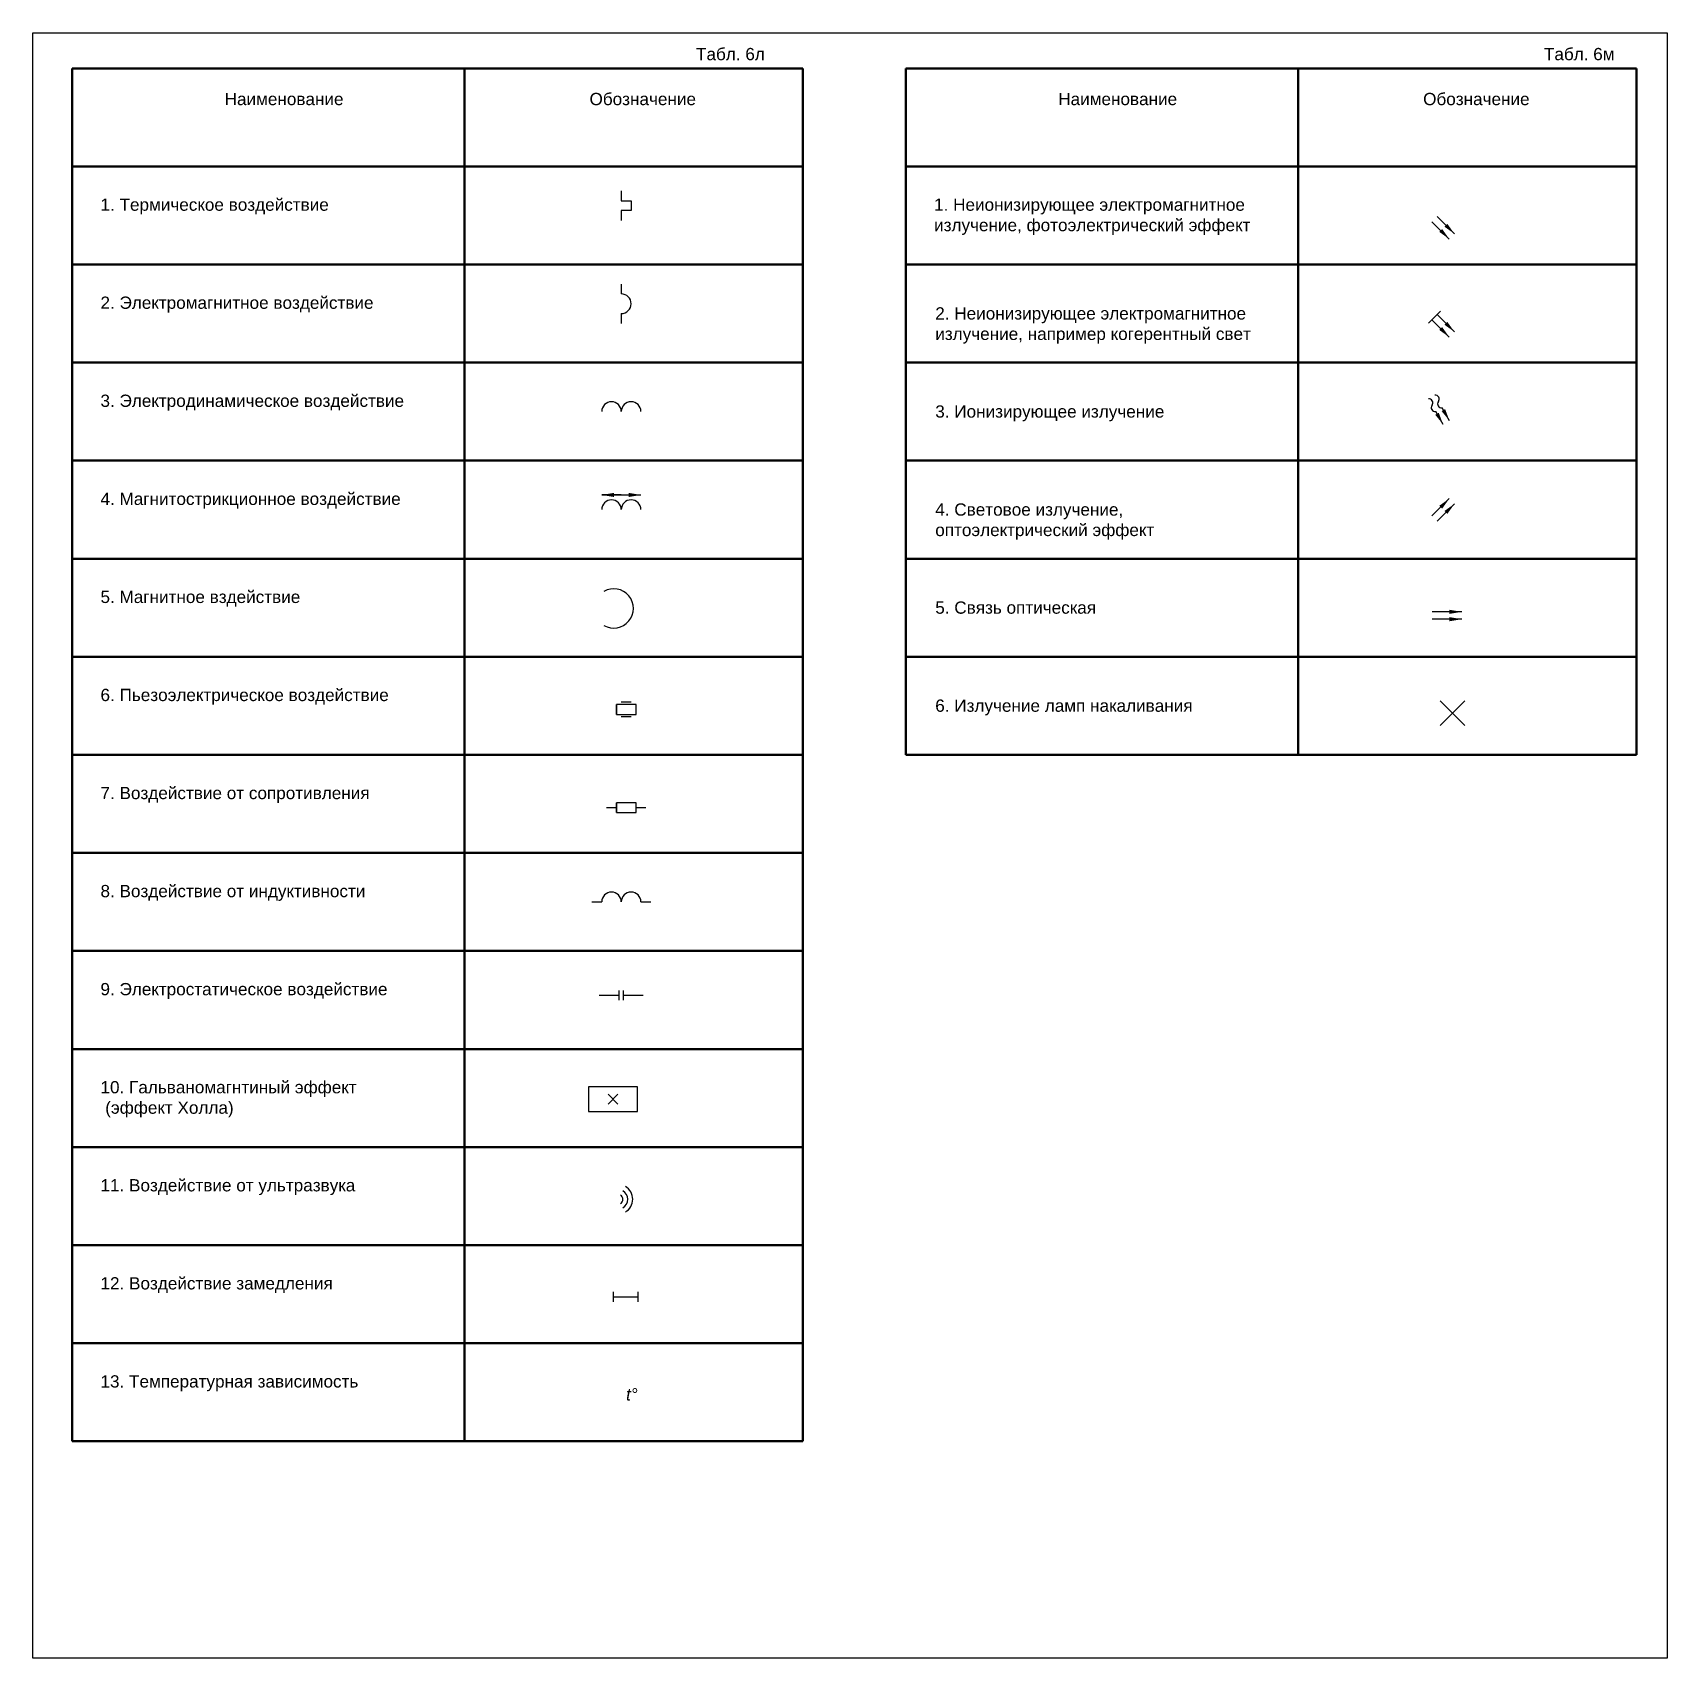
# Model space of a CAD drawing. Header units: millimetres. Extents: x 3094 to 4616, y 1396 to 2312.
# Drawn here: x 3941 to 4274.3, y 1980.7 to 2312.3 of the extents above; entities that cross this region are included whole.
import ezdxf

# ---------------------------------------------------------------- set-up
doc = ezdxf.new("R2010")
doc.units = ezdxf.units.MM
doc.layers.add('Рамка1', color=10, linetype='Continuous')
doc.layers.add('Слой1', color=3, linetype='Continuous', lineweight=50)
doc.styles.get("Standard").update_dxf_attribs({"font": 'arial.ttf'})

msp = doc.modelspace()

# ---------------------------------------------------------------- texts
at = {"insert": (4061.977416, 2035.819146), "char_height": 2.5, "attachment_point": 1}
msp.add_mtext_dynamic_manual_height_columns('{\\fArial|b0|i1|c204|p34;t%%D}', width=2.5, gutter_width=12.5, heights=[-2.530696], dxfattribs=at)
at = {"layer": 'Слой1', "char_height": 2.5, "attachment_point": 1}
for s, width, heights, insert in [('                   Табл. 6л', 61.788244, [-2.602319], (4057.807297, 2309.169102)), ('                      Табл. 6м', 61.788244, [-2.602319], (4227.807297, 2309.169102)), ('Обозначение', 2.5, [-2.602319], (4054.518535, 2300)), ('Обозначение', 2.5, [-2.602319], (4224.518535, 2300)), ('Наименование', 2.5, [-2.540928], (3980.107381, 2300)), ('Наименование', 2.5, [-2.540928], (4150.107381, 2300)), ('1. Термическое воздействие', 71.136881, [14.154771], (3954.789346, 2278.460353)), ('1. Неионизирующее электромагнитное излучение, фотоэлектрический эффект', 71.136881, [14.154771], (4124.789346, 2278.460353)), ('2. Электромагнитное воздействие', 71.136881, [14.154771], (3954.789346, 2258.460353)), ('3. Электродинамическое воздействие', 71.136881, [14.154771], (3954.789346, 2238.460353)), ('4. Магнитострикционное воздействие', 71.136881, [14.154771], (3954.789346, 2218.460353)), ('5. Магнитное вздействие', 71.136881, [14.154771], (3954.789346, 2198.460353)), ('6. Пьезоэлектрическое воздействие', 71.136881, [14.154771], (3954.789346, 2178.460353)), ('7. Воздействие от сопротивления', 71.136881, [14.154771], (3954.789346, 2158.460353)), ('8. Воздействие от индуктивности', 71.136881, [14.154771], (3954.789346, 2138.460353)), ('9. Электростатическое воздействие', 71.136881, [14.154771], (3954.789346, 2118.460353)), ('10. Гальваномагнтиный эффект\\P (эффект Холла)', 71.136881, [14.154771], (3954.789346, 2098.460353)), ('11. Воздействие от ультразвука', 71.136881, [14.154771], (3954.789346, 2078.460353)), ('12. Воздействие замедления', 71.136881, [14.154771], (3954.789346, 2058.460353)), ('13. Температурная зависимость', 71.136881, [14.154771], (3954.789346, 2038.460353))]:
    msp.add_mtext_dynamic_manual_height_columns(s, width=width, gutter_width=12.5, heights=heights, dxfattribs=dict(at, insert=insert))
for s, insert, width in [('2. Неионизирующее электромагнитное излучение, например когерентный свет', (4125.02468, 2256.277626), 68.331253), ('3. Ионизирующее излучение', (4125.02468, 2236.277626), 47.581259), ('4. Световое излучение, оптоэлектрический эффект', (4125.02468, 2216.277626), 47.581259), ('5. Связь оптическая', (4125.02468, 2196.277626), 47.581259), ('6. Излучение ламп накаливания', (4125.02468, 2176.277626), 58.014218)]:
    msp.add_mtext(s, dxfattribs=dict(at, insert=insert, width=width))

# ---------------------------------------------------------------- hatches: boundary and pattern name
h = msp.add_hatch()
h.set_pattern_fill('ANGLE', color=256)
h.set_pattern_definition([(0, (339.7164, 0.193), (0, 6.985), [5.08, -1.905]), (90, (339.7164, 0.193), (-6.985, 4e-16), [5.08, -1.905])])
h.paths.add_polyline_path([(4232.849227, 2233.767518, 1), (4233.349227, 2233.767518, 1)])
h = msp.add_hatch()
h.set_pattern_fill('ANGLE', color=256)
h.set_pattern_definition([(0, (340, 0), (0, 6.985), [5.08, -1.905]), (90, (340, 0), (-6.985, 4e-16), [5.08, -1.905])])
h.paths.add_polyline_path([(4232.099227, 2213.767518, 1), (4232.599227, 2213.767518, 1)])
h = msp.add_hatch()
h.set_pattern_fill('ANGLE', color=256)
h.set_pattern_definition([(0, (339.7164, -19.807), (0, 6.985), [5.08, -1.905]), (90, (339.7164, -19.807), (-6.985, 4e-16), [5.08, -1.905])])
h.paths.add_polyline_path([(4232.849227, 2213.767518, 1), (4233.349227, 2213.767518, 1)])

# ---------------------------------------------------------------- linework, layer by layer
for p, q in [((4061, 2280), (4061, 2278)), ((4061, 2278), (4063, 2278)), ((4063, 2278), (4063, 2276)), ((4063, 2276), (4061, 2276)), ((4061, 2276), (4061, 2274)), ((4229.861473, 2270.184465), (4226.325939, 2273.719998)), ((4230.922133, 2271.245125), (4227.3866, 2274.780659)), ((4061, 2261), (4061, 2259)), ((4061, 2255), (4061, 2253)), ((4225.618833, 2253.012892), (4228.093706, 2255.487765)), ((4229.861473, 2250.184465), (4226.325939, 2253.719998)), ((4230.922133, 2251.245125), (4227.3866, 2254.780659)), ((4228.587127, 2232.39918), (4227.087127, 2234.997256)), ((4229.886165, 2233.14918), (4228.386165, 2235.747256)), ((4061, 2218), (4057, 2218)), ((4057, 2218), (4065, 2218)), ((4229.861473, 2217.255532), (4226.325939, 2213.719998)), ((4230.922133, 2216.194872), (4227.3866, 2212.659338)), ((4229.3866, 2194.159338), (4226.3866, 2194.159338)), ((4232.3866, 2194.159338), (4229.3866, 2194.159338)), ((4232.3866, 2192.659338), (4226.3866, 2192.659338)), ((4060, 2173.233935), (4060, 2175.233935)), ((4062, 2175.733935), (4061, 2175.733935)), ((4063, 2175.733935), (4062, 2175.733935)), ((4233, 2171), (4228, 2176)), ((4233, 2176), (4228, 2171)), ((4062, 2172.733935), (4061, 2172.733935)), ((4063, 2172.733935), (4062, 2172.733935)), ((4058, 2154.233935), (4060, 2154.233935)), ((4060, 2153.233935), (4060, 2155.233935)), ((4064, 2154.233935), (4066, 2154.233935)), ((4055, 2135), (4057, 2135)), ((4065, 2135), (4067, 2135)), ((4060.466325, 2116.96113), (4060.466325, 2114.96113)), ((4061.466325, 2114.96113), (4061.466325, 2116.96113)), ((4056.466325, 2115.96113), (4060.466325, 2115.96113)), ((4061.466325, 2115.96113), (4065.466325, 2115.96113)), ((4058.315732, 2095.769091), (4060.315732, 2093.769091)), ((4058.315732, 2093.769091), (4060.315732, 2095.769091)), ((4059.373657, 2055.456832), (4059.373657, 2054.456832)), ((4059.373657, 2054.456832), (4064.373657, 2054.456832)), ((4059.373657, 2054.456832), (4059.373657, 2053.456832)), ((4064.373657, 2055.456832), (4064.373657, 2054.456832)), ((4064.373657, 2054.456832), (4064.373657, 2053.456832))]:
    msp.add_line(p, q)
for points in [[(4060, 2173.233935), (4064, 2173.233935), (4064, 2175.233935), (4060, 2175.233935)], [(4060, 2153.233935), (4064, 2153.233935), (4064, 2155.233935), (4060, 2155.233935)], [(4054.315732, 2092.269091), (4064.315732, 2092.269091), (4064.315732, 2097.269091), (4054.315732, 2097.269091)]]:
    msp.add_lwpolyline(points, close=True)
for centre, radius, start, end in [((4061, 2257), 2, 270, 90), ((4059, 2235), 2, 0, 180), ((4063, 2235), 2, 0, 180), ((4225.691494, 2236.789563), 0.8125, 322.619865, 97.380135), ((4226.990533, 2237.539563), 0.8125, 322.619865, 97.380135), ((4228.281798, 2236.553025), 0.8125, 142.619865, 277.380135), ((4226.98276, 2235.803025), 0.8125, 142.619865, 277.380135), ((4059, 2215), 2, 0, 180), ((4063, 2215), 2, 0, 180), ((4059.454284, 2194.863789), 4, 240, 120), ((4059, 2135), 2, 0, 180), ((4063, 2135), 2, 0, 180), ((4060.326065, 2074.348931), 3, 300, 60), ((4060.326065, 2074.348931), 1, 300, 60), ((4060.326065, 2074.348931), 2, 300, 60)]:
    msp.add_arc(centre, radius, start, end)
for points in [[(4228.388334, 2272.246859), (4227.799079, 2271.657604), (4229.861473, 2270.184465)], [(4229.448994, 2273.30752), (4228.859739, 2272.718264), (4230.922133, 2271.245125)], [(4228.388334, 2252.246859), (4227.799079, 2251.657604), (4229.861473, 2250.184465)], [(4229.448994, 2253.30752), (4228.859739, 2252.718264), (4230.922133, 2251.245125)], [(4226.976283, 2234.35591), (4227.697971, 2234.772577), (4228.587127, 2232.39918)], [(4228.275322, 2235.10591), (4228.997009, 2235.522577), (4229.886165, 2233.14918)], [(4059.5, 2218.416667), (4059.5, 2217.583333), (4057, 2218)], [(4062.5, 2218.416667), (4062.5, 2217.583333), (4065, 2218)], [(4228.388334, 2215.193138), (4227.799079, 2215.782393), (4229.861473, 2217.255532)], [(4229.448994, 2214.132477), (4228.859739, 2214.721733), (4230.922133, 2216.194872)], [(4229.8866, 2193.742672), (4229.8866, 2194.576005), (4232.3866, 2194.159338)], [(4229.8866, 2192.242672), (4229.8866, 2193.076005), (4232.3866, 2192.659338)]]:
    msp.add_solid(points)
at = {"layer": 'Рамка1'}
msp.add_lwpolyline([(3940.964569, 2312.278403), (4274.314016, 2312.278403), (4274.314016, 1980.731778), (3940.964569, 1980.731778)], close=True, dxfattribs=at)
at = {"layer": 'Слой1'}
for p, q in [((3949.02468, 2305), (4098.049359, 2305)), ((3949.02468, 2025), (3949.02468, 2305)), ((4029.02468, 2305), (4029.02468, 2025)), ((4098.049359, 2305), (4098.049359, 2025)), ((4119.02468, 2305), (4268.049359, 2305)), ((4119.02468, 2165), (4119.02468, 2305)), ((4199.02468, 2305), (4199.02468, 2165)), ((4268.049359, 2305), (4268.049359, 2165)), ((3949.02468, 2285), (4098.049359, 2285)), ((4119.02468, 2285), (4268.049359, 2285)), ((4098.049359, 2265), (3949.02468, 2265)), ((4268.049359, 2265), (4119.02468, 2265)), ((3949.02468, 2245), (4098.049359, 2245)), ((4119.02468, 2245), (4268.049359, 2245)), ((3949.02468, 2225), (4098.049359, 2225)), ((4119.02468, 2225), (4268.049359, 2225)), ((3949.02468, 2205), (4098.049359, 2205)), ((4119.02468, 2205), (4268.049359, 2205)), ((3949.02468, 2185), (4098.049359, 2185)), ((4119.02468, 2185), (4268.049359, 2185)), ((3949.02468, 2165), (4098.049359, 2165)), ((3949.02468, 2165), (4098.049359, 2165)), ((4119.02468, 2165), (4268.049359, 2165)), ((4119.02468, 2165), (4268.049359, 2165)), ((3949.02468, 2145), (4098.049359, 2145)), ((3949.02468, 2145), (4098.049359, 2145)), ((3949.02468, 2125), (4098.049359, 2125)), ((3949.02468, 2125), (4098.049359, 2125)), ((3949.02468, 2105), (4098.049359, 2105)), ((3949.02468, 2105), (4098.049359, 2105)), ((3949.02468, 2105), (4098.049359, 2105)), ((3949.02468, 2085), (4098.049359, 2085)), ((3949.02468, 2065), (4098.049359, 2065)), ((3949.02468, 2045), (4098.049359, 2045)), ((3949.02468, 2025), (4098.049359, 2025))]:
    msp.add_line(p, q, dxfattribs=at)

msp.set_redraw_order([(e.dxf.handle, doc.entitydb.next_handle()) for e in msp.query("TEXT MTEXT ATTDEF DIMENSION ARC_DIMENSION")])  # texts and dimensions are drawn at this point

doc.saveas('drawing.dxf')
